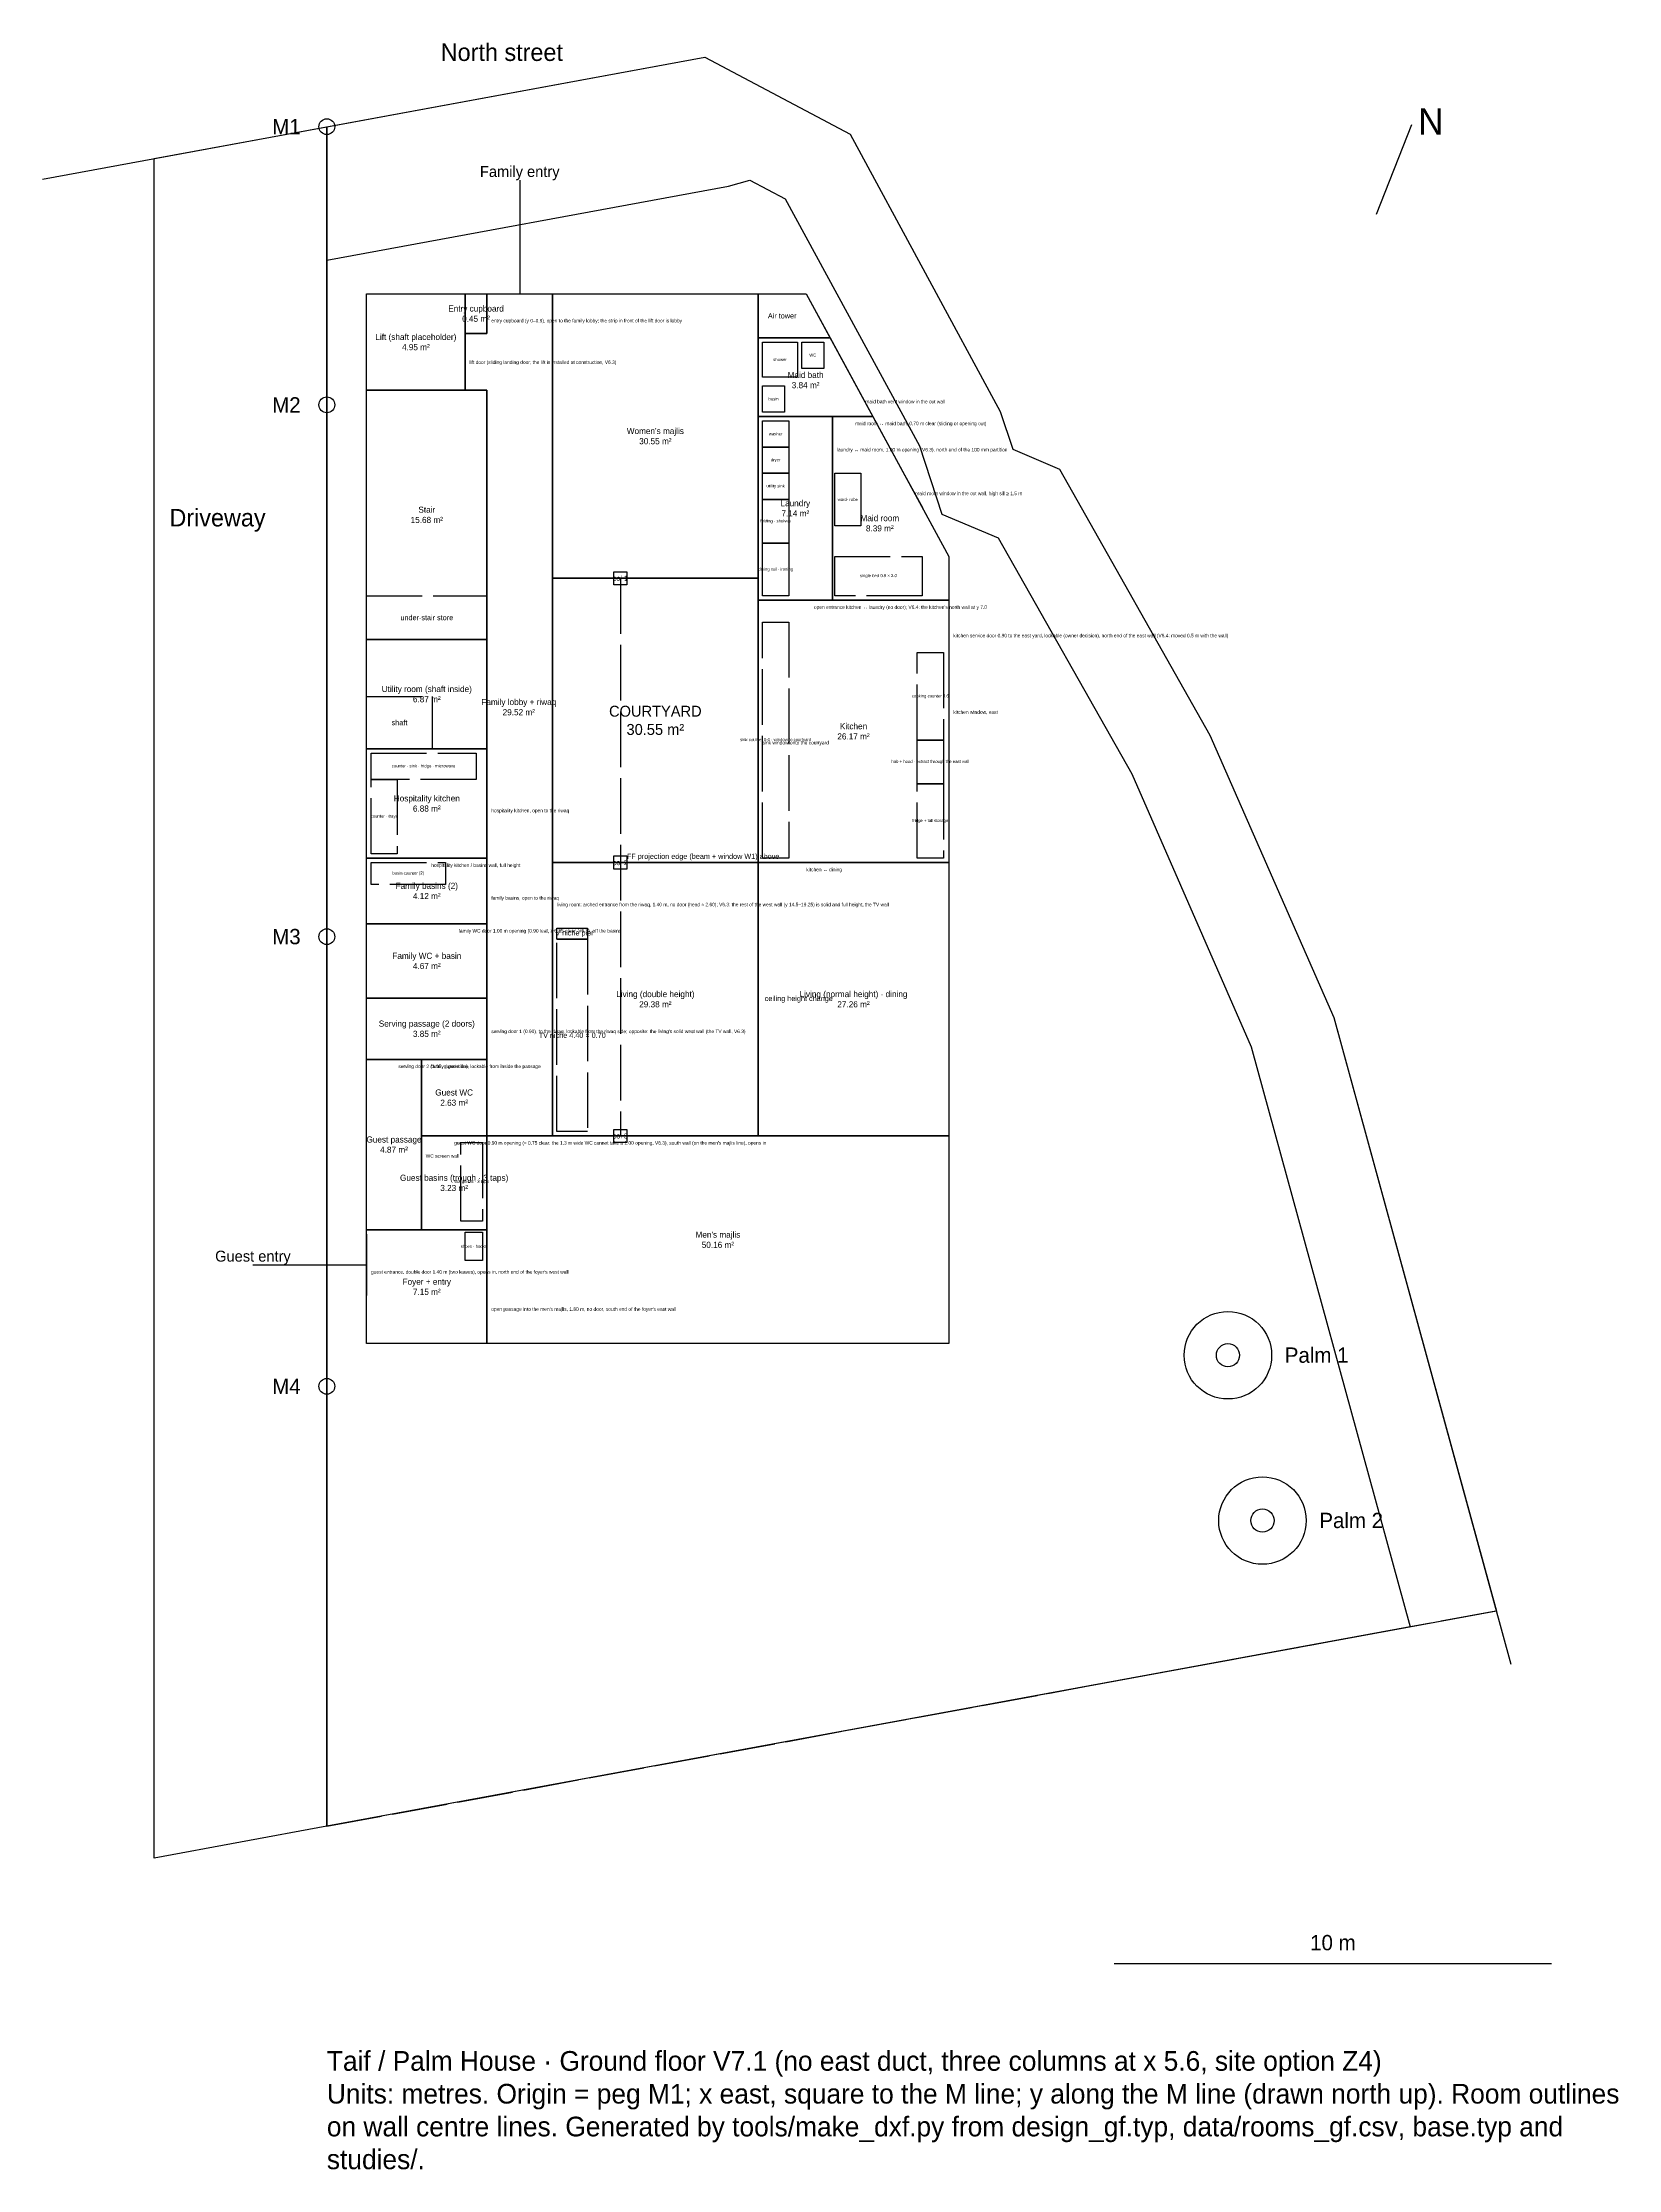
# Model space of a CAD drawing. Header units: metres. Extents: x -6.5 to 29.5, y -46.7 to 1.9.
import ezdxf

# ---------------------------------------------------------------- set-up
doc = ezdxf.new("R2010")
doc.units = ezdxf.units.M
doc.linetypes.add('DASHED', pattern=[1.524, 1.27, -0.254])
for name, color, linetype in [('AIR-TOWER', 4, 'CONTINUOUS'), ('ANNOTATION', 7, 'CONTINUOUS'), ('BUILDING-OUTLINE', 1, 'CONTINUOUS'), ('COURTYARD', 150, 'CONTINUOUS'), ('DOORS', 1, 'CONTINUOUS'), ('ENTRIES', 30, 'CONTINUOUS'), ('FIXTURES', 8, 'DASHED'), ('MARKS', 4, 'DASHED'), ('OPENINGS', 6, 'CONTINUOUS'), ('ROOM-LABELS', 7, 'CONTINUOUS'), ('ROOMS-CIRC', 9, 'CONTINUOUS'), ('ROOMS-CORE', 252, 'CONTINUOUS'), ('ROOMS-FAMILY', 40, 'CONTINUOUS'), ('ROOMS-GUEST', 32, 'CONTINUOUS'), ('ROOMS-SERVICE', 140, 'CONTINUOUS'), ('SITE-DRIVEWAY', 5, 'CONTINUOUS'), ('SITE-ENVELOPE', 3, 'CONTINUOUS'), ('SITE-LAND', 8, 'CONTINUOUS'), ('SITE-LANE', 7, 'CONTINUOUS'), ('SITE-PALMS', 94, 'CONTINUOUS'), ('SITE-PEGS', 94, 'CONTINUOUS'), ('SITE-SOUTH', 3, 'DASHED'), ('WALLS-SPECIAL', 7, 'CONTINUOUS'), ('WINDOWS', 4, 'CONTINUOUS')]:
    doc.layers.add(name, color=color, linetype=linetype)

msp = doc.modelspace()

# ---------------------------------------------------------------- linework, layer by layer
at = {"layer": 'AIR-TOWER'}
msp.add_lwpolyline([(9.86, -3.825), (10.961, -3.825), (11.504, -4.825), (9.86, -4.825)], close=True, dxfattribs=at)
at = {"layer": 'ANNOTATION'}
for p, q in [((24, -2), (24.803, 0.048)), ((18, -42), (28, -42))]:
    msp.add_line(p, q, dxfattribs=at)
at = {"layer": 'BUILDING-OUTLINE'}
msp.add_lwpolyline([(0.91, -3.825), (10.961, -3.825), (14.221, -9.825), (14.221, -27.825), (0.91, -27.825)], close=True, dxfattribs=at)
at = {"layer": 'COURTYARD'}
msp.add_lwpolyline([(5.16, -10.325), (9.86, -10.325), (9.86, -16.825), (5.16, -16.825)], close=True, dxfattribs=at)
at = {"layer": 'DOORS'}
for p, q in [((3.66, -3.925), (3.66, -4.625)), ((3.16, -4.725), (3.16, -5.725)), ((11.625, -6.625), (12.325, -6.625)), ((14.221, -11.025), (14.221, -11.925)), ((5.16, -16.925), (5.16, -18.325)), ((10.31, -16.825), (11.41, -16.825)), ((2.41, -18.225), (3.41, -18.225)), ((3.66, -20.075), (3.66, -20.975)), ((1.01, -21.325), (2.06, -21.325)), ((2.36, -23.075), (3.26, -23.075)), ((0.91, -25.325), (0.91, -26.725))]:
    msp.add_line(p, q, dxfattribs=at)
at = {"layer": 'ENTRIES'}
for p, q in [((4.41, -1.225), (4.41, -3.825)), ((-1.69, -26.025), (0.91, -26.025))]:
    msp.add_line(p, q, dxfattribs=at)
at = {"layer": 'FIXTURES'}
for points in [[(9.96, -4.925), (10.76, -4.925), (10.76, -5.725), (9.96, -5.725)], [(10.86, -4.925), (11.36, -4.925), (11.36, -5.525), (10.86, -5.525)], [(9.96, -5.925), (10.46, -5.925), (10.46, -6.525), (9.96, -6.525)], [(9.96, -6.725), (10.56, -6.725), (10.56, -7.325), (9.96, -7.325)], [(9.96, -7.325), (10.56, -7.325), (10.56, -7.925), (9.96, -7.925)], [(9.96, -7.925), (10.56, -7.925), (10.56, -8.525), (9.96, -8.525)], [(11.61, -7.925), (12.21, -7.925), (12.21, -9.125), (11.61, -9.125)], [(9.96, -8.525), (10.56, -8.525), (10.56, -9.525), (9.96, -9.525)], [(9.96, -9.525), (10.56, -9.525), (10.56, -10.725), (9.96, -10.725)], [(11.61, -9.825), (13.61, -9.825), (13.61, -10.725), (11.61, -10.725)], [(9.96, -11.325), (10.56, -11.325), (10.56, -16.725), (9.96, -16.725)], [(13.496, -12.025), (14.096, -12.025), (14.096, -14.025), (13.496, -14.025)], [(13.496, -14.025), (14.096, -14.025), (14.096, -15.025), (13.496, -15.025)], [(1.01, -14.325), (3.41, -14.325), (3.41, -14.925), (1.01, -14.925)], [(1.01, -14.925), (1.61, -14.925), (1.61, -16.625), (1.01, -16.625)], [(13.496, -15.025), (14.096, -15.025), (14.096, -16.725), (13.496, -16.725)], [(1.01, -16.825), (2.71, -16.825), (2.71, -17.325), (1.01, -17.325)], [(3.06, -23.225), (3.56, -23.225), (3.56, -25.025), (3.06, -25.025)], [(3.16, -25.275), (3.56, -25.275), (3.56, -25.925), (3.16, -25.925)]]:
    msp.add_lwpolyline(points, close=True, dxfattribs=at)
at = {"layer": 'MARKS'}
for p, q in [((6.71, -10.325), (6.71, -23.075)), ((9.86, -16.825), (9.86, -23.075))]:
    msp.add_line(p, q, dxfattribs=at)
for points in [[(6.56, -10.175), (6.86, -10.175), (6.86, -10.475), (6.56, -10.475)], [(0.91, -10.725), (3.66, -10.725), (3.66, -11.725), (0.91, -11.725)], [(0.91, -13.025), (2.41, -13.025), (2.41, -14.225), (0.91, -14.225)], [(6.56, -16.675), (6.86, -16.675), (6.86, -16.975), (6.56, -16.975)], [(5.26, -18.325), (5.96, -18.325), (5.96, -18.575), (5.26, -18.575)], [(5.26, -18.575), (5.96, -18.575), (5.96, -22.975), (5.26, -22.975)], [(6.56, -22.925), (6.86, -22.925), (6.86, -23.225), (6.56, -23.225)]]:
    msp.add_lwpolyline(points, close=True, dxfattribs=at)
at = {"layer": 'OPENINGS'}
for p, q in [((10.61, -10.825), (11.46, -10.825)), ((3.66, -14.425), (3.66, -16.525)), ((3.66, -16.825), (3.66, -18.125)), ((3.66, -25.975), (3.66, -27.775))]:
    msp.add_line(p, q, dxfattribs=at)
at = {"layer": 'ROOMS-CIRC'}
msp.add_lwpolyline([(3.66, -3.825), (5.16, -3.825), (5.16, -23.075), (3.66, -23.075), (3.66, -6.025), (3.16, -6.025), (3.16, -4.725), (3.66, -4.725)], close=True, dxfattribs=at)
at = {"layer": 'ROOMS-CORE'}
for points in [[(0.91, -3.825), (3.16, -3.825), (3.16, -6.025), (0.91, -6.025)], [(3.16, -3.825), (3.66, -3.825), (3.66, -4.725), (3.16, -4.725)], [(0.91, -6.025), (3.66, -6.025), (3.66, -11.725), (0.91, -11.725)], [(0.91, -11.725), (3.66, -11.725), (3.66, -14.225), (0.91, -14.225)]]:
    msp.add_lwpolyline(points, close=True, dxfattribs=at)
at = {"layer": 'ROOMS-FAMILY'}
for points in [[(5.16, -3.825), (9.86, -3.825), (9.86, -10.325), (5.16, -10.325)], [(5.16, -16.825), (9.86, -16.825), (9.86, -23.075), (5.16, -23.075)], [(9.86, -16.825), (14.221, -16.825), (14.221, -23.075), (9.86, -23.075)]]:
    msp.add_lwpolyline(points, close=True, dxfattribs=at)
at = {"layer": 'ROOMS-GUEST'}
for points in [[(0.91, -21.325), (2.16, -21.325), (2.16, -25.225), (0.91, -25.225)], [(2.16, -21.325), (3.66, -21.325), (3.66, -23.075), (2.16, -23.075)], [(2.16, -23.075), (3.66, -23.075), (3.66, -25.225), (2.16, -25.225)], [(3.66, -23.075), (14.221, -23.075), (14.221, -27.825), (3.66, -27.825)], [(0.91, -25.225), (3.66, -25.225), (3.66, -27.825), (0.91, -27.825)]]:
    msp.add_lwpolyline(points, close=True, dxfattribs=at)
at = {"layer": 'ROOMS-SERVICE'}
for points in [[(9.86, -4.825), (11.504, -4.825), (12.482, -6.625), (9.86, -6.625)], [(9.86, -6.625), (11.56, -6.625), (11.56, -10.825), (9.86, -10.825)], [(11.56, -6.625), (12.482, -6.625), (14.221, -9.825), (14.221, -10.825), (11.56, -10.825)], [(9.86, -10.825), (14.221, -10.825), (14.221, -16.825), (9.86, -16.825)], [(0.91, -14.225), (3.66, -14.225), (3.66, -16.725), (0.91, -16.725)], [(0.91, -16.725), (3.66, -16.725), (3.66, -18.225), (0.91, -18.225)], [(0.91, -18.225), (3.66, -18.225), (3.66, -19.925), (0.91, -19.925)], [(0.91, -19.925), (3.66, -19.925), (3.66, -21.325), (0.91, -21.325)]]:
    msp.add_lwpolyline(points, close=True, dxfattribs=at)
at = {"layer": 'SITE-DRIVEWAY'}
msp.add_lwpolyline([(-3.95, -0.73), (0, 0), (0, -38.86), (-3.95, -39.59)], close=True, dxfattribs=at)
at = {"layer": 'SITE-ENVELOPE'}
msp.add_lwpolyline([(0, -38.86), (0, -3.05), (9.18, -1.36), (9.67, -1.22), (10.48, -1.65), (13.55, -7.3), (14.06, -8.86), (15.35, -9.4), (18.4, -14.8), (21.13, -21.04), (24.77, -34.3)], close=True, dxfattribs=at)
at = {"layer": 'SITE-LAND'}
msp.add_lwpolyline([(0, 0), (8.64, 1.59), (11.96, -0.17), (15.39, -6.51), (15.68, -7.37), (16.75, -7.83), (20.19, -13.91), (23.02, -20.37), (26.74, -33.94), (0, -38.86)], close=True, dxfattribs=at)
at = {"layer": 'SITE-LANE'}
for points in [[(-6.5, -1.2), (8.64, 1.59)], [(8.64, 1.59), (11.96, -0.17), (15.39, -6.51), (15.68, -7.37), (16.75, -7.83), (20.19, -13.91), (23.02, -20.37), (27.07, -35.15)]]:
    msp.add_lwpolyline(points, dxfattribs=at)
at = {"layer": 'SITE-PALMS'}
for centre, radius in [((20.6, -28.09), 1), ((20.6, -28.09), 0.265), ((21.39, -31.87), 1), ((21.39, -31.87), 0.265)]:
    msp.add_circle(centre, radius, dxfattribs=at)
at = {"layer": 'SITE-PEGS'}
for centre in [(0, 0), (0, -6.36), (0, -18.52), (0, -28.8)]:
    msp.add_circle(centre, 0.18, dxfattribs=at)
at = {"layer": 'SITE-SOUTH'}
msp.add_lwpolyline([(0, -38.86), (26.75, -33.93)], dxfattribs=at)
at = {"layer": 'WALLS-SPECIAL'}
for p, q in [((9.86, -3.825), (9.86, -10.325)), ((11.56, -6.725), (11.56, -7.725)), ((0.91, -16.725), (3.66, -16.725)), ((0.91, -21.325), (3.66, -21.325)), ((2.16, -23.075), (2.16, -23.675))]:
    msp.add_line(p, q, dxfattribs=at)
at = {"layer": 'WINDOWS'}
for p, q in [((12.048, -5.825), (12.374, -6.425)), ((13.08, -7.725), (13.624, -8.725)), ((14.221, -12.525), (14.221, -13.925)), ((9.86, -12.925), (9.86, -14.925))]:
    msp.add_line(p, q, dxfattribs=at)

# ---------------------------------------------------------------- texts
at = {"layer": 'AIR-TOWER', "insert": (10.41, -4.325), "char_height": 0.12, "attachment_point": 5}
msp.add_mtext('Air tower', dxfattribs=at)
at = {"layer": 'ANNOTATION'}
for s, insert, char_height, attachment_point in [('N', (24.949, 0.421), 0.6, 1), ('10 m', (23, -41.7), 0.35, 8)]:
    msp.add_mtext(s, dxfattribs=dict(at, insert=insert, char_height=char_height, attachment_point=attachment_point))
at = {"layer": 'ANNOTATION', "insert": (0, -44), "char_height": 0.45, "width": 30, "attachment_point": 1}
msp.add_mtext('Taif / Palm House · Ground floor V7.1 (no east duct, three columns at x 5.6, site option Z4)\\PUnits: metres. Origin = peg M1; x east, square to the M line; y along the M line (drawn north up). Room outlines on wall centre lines. Generated by tools/make_dxf.py from design_gf.typ, data/rooms_gf.csv, base.typ and studies/.', dxfattribs=at)
at = {"layer": 'DOORS', "char_height": 0.08, "attachment_point": 1}
for s, insert in [('entry cupboard (y 0–0.9), open to the family lobby; the strip in front of the lift door is lobby', (3.76, -4.395)), ('lift door (sliding landing door; the lift is installed at construction, V6.3)', (3.26, -5.345)), ('maid room ↔ maid bath, 0.70 m clear (sliding or opening out)', (12.075, -6.745)), ('kitchen service door 0.90 to the east yard, lockable (owner decision), north end of the east wall (V6.4: moved 0.5 m with the wall)', (14.321, -11.595)), ('kitchen ↔ dining', (10.96, -16.945)), ('living room: arched entrance from the riwaq, 1.40 m, no door (head ≈ 2.60); V6.3: the rest of the west wall (y 14.5–19.25) is solid and full height, the TV wall', (5.26, -17.745)), ('family WC door 1.00 m opening (0.90 leaf, ≥ 0.85 clear, V6.3), off the basins', (3.01, -18.345)), ("serving door 1 (0.90), to the riwaq, lockable from the riwaq side; opposite: the living's solid west wall (the TV wall, V6.3)", (3.76, -20.645)), ('serving door 2 (1.05, guest side), lockable from inside the passage', (1.635, -21.445)), ("guest WC door 0.90 m opening (≈ 0.75 clear: the 1.3 m wide WC cannot take a 1.00 opening, V6.3), south wall (on the men's majlis line), opens in", (2.91, -23.195)), ("guest entrance, double door 1.40 m (two leaves), opens in, north end of the foyer's west wall", (1.01, -26.145))]:
    msp.add_mtext(s, dxfattribs=dict(at, insert=insert))
at = {"layer": 'ENTRIES', "char_height": 0.25, "attachment_point": 8}
for s, insert in [('Family entry', (4.41, -1.225)), ('Guest entry', (-1.69, -26.025))]:
    msp.add_mtext(s, dxfattribs=dict(at, insert=insert))
at = {"layer": 'FIXTURES', "char_height": 0.07, "attachment_point": 5}
for s, insert in [('shower', (10.36, -5.325)), ('WC', (11.11, -5.225)), ('basin', (10.21, -6.225)), ('washer', (10.26, -7.025)), ('dryer', (10.26, -7.625)), ('utility sink', (10.26, -8.225)), ('ward- robe', (11.91, -8.525)), ('folding · shelves', (10.26, -9.025)), ('drying rail · ironing', (10.26, -10.125)), ('single bed 0.9 × 2.0', (12.61, -10.275)), ('cooking counter 0.6', (13.796, -13.025)), ('sink counter 0.6 · window to courtyard', (10.26, -14.025)), ('counter · sink · fridge · microwave', (2.21, -14.625)), ('hob + hood · extract through the east wall', (13.796, -14.525)), ('counter · trays', (1.31, -15.775)), ('fridge + tall storage', (13.796, -15.875)), ('basin counter (2)', (1.86, -17.075)), ('trough 1.8 · 3 taps', (3.31, -24.125)), ('shoes · hooks', (3.36, -25.6))]:
    msp.add_mtext(s, dxfattribs=dict(at, insert=insert))
at = {"layer": 'MARKS', "char_height": 0.12}
for s, insert, attachment_point in [('col 1', (6.71, -10.325), 5), ('under-stair store', (2.285, -11.225), 5), ('shaft', (1.66, -13.625), 5), ('col 2', (6.71, -16.825), 5), ('FF projection edge (beam + window W1) above', (6.86, -16.7), 4), ('TV niche pier', (5.61, -18.45), 5), ('ceiling height change', (10.01, -19.95), 4), ('TV niche 4.40 × 0.70', (5.61, -20.775), 5), ('col 3', (6.71, -23.075), 5)]:
    msp.add_mtext(s, dxfattribs=dict(at, insert=insert, attachment_point=attachment_point))
at = {"layer": 'OPENINGS', "char_height": 0.08, "attachment_point": 1}
for s, insert in [("open entrance kitchen ↔ laundry (no door); V6.4: the kitchen's north wall at y 7.0", (11.135, -10.945)), ('hospitality kitchen, open to the riwaq', (3.76, -15.595)), ('family basins, open to the riwaq', (3.76, -17.595)), ("open passage into the men's majlis, 1.80 m, no door, south end of the foyer's east wall", (3.76, -26.995))]:
    msp.add_mtext(s, dxfattribs=dict(at, insert=insert))
at = {"layer": 'ROOM-LABELS', "attachment_point": 5}
for s, insert, char_height in [('Entry cupboard\\P0.45 m²', (3.41, -4.275), 0.14), ('Lift (shaft placeholder)\\P4.95 m²', (2.035, -4.925), 0.14), ('Maid bath\\P3.84 m²', (10.945, -5.794), 0.14), ("Women's majlis\\P30.55 m²", (7.51, -7.075), 0.14), ('Stair\\P15.68 m²', (2.285, -8.875), 0.14), ('Laundry\\P7.14 m²', (10.71, -8.725), 0.14), ('Maid room\\P8.39 m²', (12.642, -9.068), 0.14), ('Utility room (shaft inside)\\P6.87 m²', (2.285, -12.975), 0.14), ('Family lobby + riwaq\\P29.52 m²', (4.388, -13.272), 0.14), ('COURTYARD\\P30.55 m²', (7.51, -13.575), 0.25), ('Kitchen\\P26.17 m²', (12.04, -13.825), 0.14), ('Hospitality kitchen\\P6.88 m²', (2.285, -15.475), 0.14), ('Family basins (2)\\P4.12 m²', (2.285, -17.475), 0.14), ('Family WC + basin\\P4.67 m²', (2.285, -19.075), 0.14), ('Living (double height)\\P29.38 m²', (7.51, -19.95), 0.14), ('Living (normal height) · dining\\P27.26 m²', (12.04, -19.95), 0.14), ('Serving passage (2 doors)\\P3.85 m²', (2.285, -20.625), 0.14), ('Guest WC\\P2.63 m²', (2.91, -22.2), 0.14), ('Guest passage\\P4.87 m²', (1.535, -23.275), 0.14), ('Guest basins (trough · 3 taps)\\P3.23 m²', (2.91, -24.15), 0.14), ("Men's majlis\\P50.16 m²", (8.94, -25.45), 0.14), ('Foyer + entry\\P7.15 m²', (2.285, -26.525), 0.14)]:
    msp.add_mtext(s, dxfattribs=dict(at, insert=insert, char_height=char_height))
at = {"layer": 'SITE-DRIVEWAY', "insert": (-2.5, -9), "char_height": 0.4, "attachment_point": 5}
msp.add_mtext('Driveway', dxfattribs=at)
at = {"layer": 'SITE-LANE', "insert": (4, 1.7), "char_height": 0.4, "attachment_point": 5}
msp.add_mtext('North street', dxfattribs=at)
at = {"layer": 'SITE-PALMS', "char_height": 0.35, "attachment_point": 4}
for s, insert in [('Palm 1', (21.9, -28.09)), ('Palm 2', (22.69, -31.87))]:
    msp.add_mtext(s, dxfattribs=dict(at, insert=insert))
at = {"layer": 'SITE-PEGS', "char_height": 0.35, "attachment_point": 6}
for s, insert in [('M1', (-0.6, 0)), ('M2', (-0.6, -6.36)), ('M3', (-0.6, -18.52)), ('M4', (-0.6, -28.8))]:
    msp.add_mtext(s, dxfattribs=dict(at, insert=insert))
at = {"layer": 'WALLS-SPECIAL', "char_height": 0.08, "attachment_point": 1}
for s, insert in [('laundry ↔ maid room, 1.00 m opening (V6.3), north end of the 100 mm partition', (11.66, -7.345)), ('hospitality kitchen / basins wall, full height', (2.385, -16.845)), ('family / guest line', (2.385, -21.445)), ('WC screen wall', (2.26, -23.495))]:
    msp.add_mtext(s, dxfattribs=dict(at, insert=insert))
at = {"layer": 'WINDOWS', "char_height": 0.08, "attachment_point": 1}
for s, insert in [('maid bath vent window in the cut wall', (12.311, -6.245)), ('maid room window in the cut wall, high sill ≥ 1.5 m', (13.452, -8.345)), ('kitchen window, east', (14.321, -13.345)), ('sink window onto the courtyard', (9.96, -14.045))]:
    msp.add_mtext(s, dxfattribs=dict(at, insert=insert))

doc.saveas('drawing.dxf')
